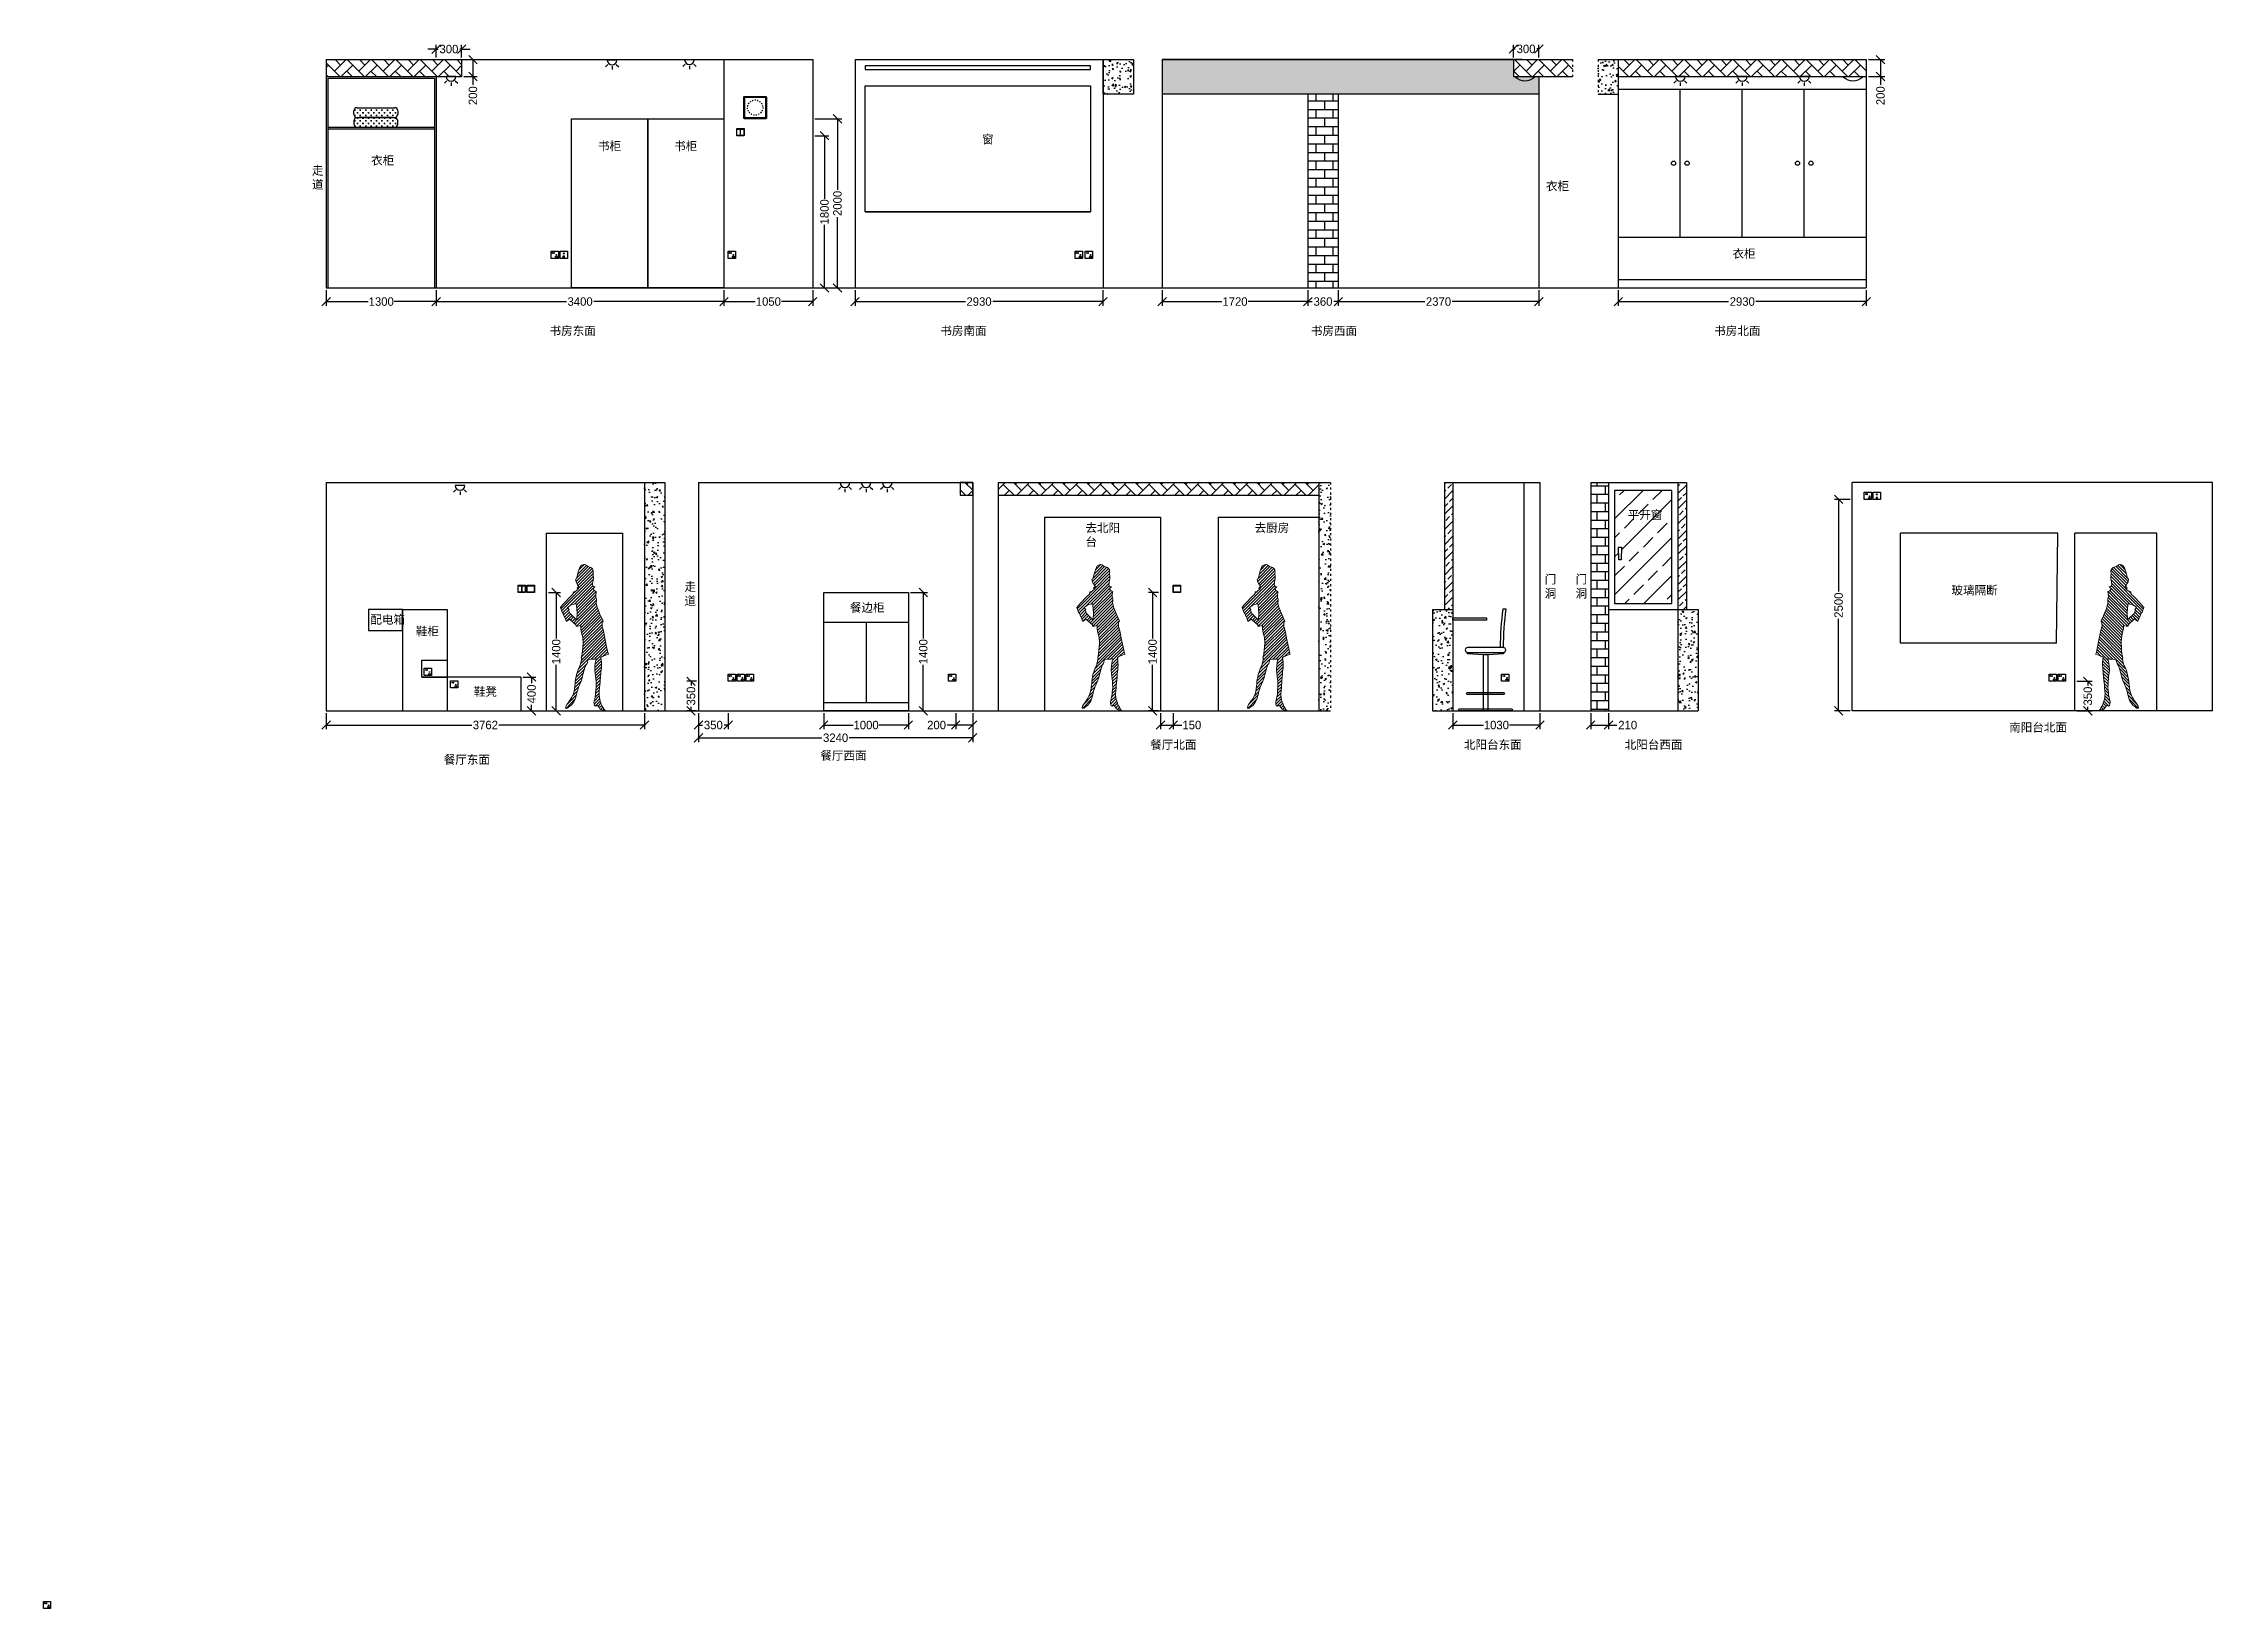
# Model space of a CAD drawing. Header units: millimetres. Extents: x -19825 to 39593, y -31971 to 32026.
# Drawn here: x -12062 to 13575, y -31971 to -13465 of the extents above; entities that cross this region are included whole.
import ezdxf

# ---------------------------------------------------------------- set-up
doc = ezdxf.new("R2010")
doc.units = ezdxf.units.MM
doc.linetypes.add('ACAD_ISO03W100', pattern=[30, 12, -18])
for name, color, linetype in [('blocks', 253, 'Continuous'), ('carbinet', 210, 'Continuous'), ('dim', 7, 'Continuous'), ('light current', 110, 'Continuous'), ('lighting', 6, 'Continuous'), ('strong current', 1, 'Continuous'), ('wall', 7, 'Continuous'), ('windows', 140, 'Continuous')]:
    doc.layers.add(name, color=color, linetype=linetype)
doc.styles.get("Standard").update_dxf_attribs({"font": 'Heiti SC.ttf'})
doc.dimstyles.new('副本 ISO-25', dxfattribs={"dimscale": 40, "dimtxt": 2.5, "dimasz": 2.5, "dimexe": 1.25, "dimexo": 0.625, "dimgap": 0.63, "dimtad": 0, "dimdec": 0, "dimtxsty": 'Standard', "dimblk": 'OBLIQUE', "dimblk1": 'OBLIQUE', "dimblk2": 'OBLIQUE', "dimcen": 2.5, "dimadec": 0, "dimazin": 0, "dimtfac": 1, "dimtdec": 0, "dimtmove": 0, "dimatfit": 3, "dimfxl": 1, "dimarcsym": 0})

msp = doc.modelspace()

# ---------------------------------------------------------------- texts
at = {"layer": 'blocks', "transparency": 33554687, "char_height": 100, "attachment_point": 1}
for s, width, insert in [('\\pxqc;书柜', 514.384, (-5627.6, -14629.3, -40)), ('\\pxqc;书柜', 514.384, (-4727.6, -14629.3, -40)), ('餐边柜', 572.494, (-2530, -20086.3)), ('鞋柜', 303.409, (-7659.6, -20366.4)), ('鞋凳', 393.612, (-6974.8, -21079.6))]:
    msp.add_mtext_dynamic_manual_height_columns(s, width=width, gutter_width=500, heights=[0], dxfattribs=dict(at, insert=insert))
at = {"layer": 'carbinet', "transparency": 33554687, "insert": (-8188.4, -14800.1), "char_height": 100, "attachment_point": 1}
msp.add_mtext('衣柜', dxfattribs=at)
at = {"layer": 'carbinet', "transparency": 33554687, "insert": (7900.1, -15901.8), "char_height": 100, "attachment_point": 1}
msp.add_mtext_dynamic_manual_height_columns('衣柜', width=442.664, gutter_width=500, heights=[0], dxfattribs=at)
at = {"layer": 'dim', "transparency": 33554687, "char_height": 100, "attachment_point": 1}
for s, insert in [('去北阳台', (253.6, -19143.2)), ('去厨房', (2252.8, -19143.2))]:
    msp.add_mtext_dynamic_manual_height_columns(s, width=513.071, gutter_width=500, heights=[0], dxfattribs=dict(at, insert=insert))
at = {"layer": 'strong current', "transparency": 33554687, "insert": (-8196.7, -20227), "char_height": 100, "attachment_point": 1}
msp.add_mtext_dynamic_manual_height_columns('配电箱', width=411.678, gutter_width=500, heights=[0], dxfattribs=at)
at = {"layer": 'wall', "transparency": 33554687, "char_height": 100, "attachment_point": 1}
for s, width, insert in [('窗', 644.673, (-969.4, -14550.9)), ('走道', 220.091, (-8887.5, -14918)), ('衣柜', 484.017, (5696.4, -15103.6)), ('书房东面', 1100.851, (-6079, -16814.2)), ('书房南面', 1100.851, (-1460.6, -16814.2)), ('书房西面', 1100.851, (2918.1, -16814.2)), ('书房北面', 1100.851, (7685.3, -16814.2)), ('\\pxqc;门洞', 139.835, (5679.2, -19751.9, 2)), ('\\pxqc;门洞', 139.835, (6044.5, -19751.9, 2)), ('走道', 175.288, (-4485.4, -19839.5)), ('南阳台北面', 1100.851, (11170.8, -21502.3)), ('餐厅北面', 1100.851, (1019.6, -21707)), ('北阳台东面', 1100.851, (4727, -21707)), ('北阳台西面', 1100.851, (6627.2, -21707)), ('餐厅东面', 1100.851, (-7329.5, -21883.4)), ('餐厅西面', 1100.851, (-2879.4, -21835.5))]:
    msp.add_mtext_dynamic_manual_height_columns(s, width=width, gutter_width=500, heights=[0], dxfattribs=dict(at, insert=insert))
at = {"layer": 'windows', "transparency": 33554687, "char_height": 100}
for s, width, insert, attachment_point in [('平开窗', 400.222, (6663.5, -18989.7), 1), ('玻璃隔断', 543.612, (11034.1, -19881.1, 62), 3)]:
    msp.add_mtext_dynamic_manual_height_columns(s, width=width, gutter_width=500, heights=[0], dxfattribs=dict(at, insert=insert, attachment_point=attachment_point))

# ---------------------------------------------------------------- blocks, each defined once
blk = doc.blocks.new('switch - 2 gang 2 way')
at = {"transparency": 33554687}
blk.add_lwpolyline([(-43, 85, -0.414214), (-42, 86), (42, 86, -0.414214), (43, 85), (43, 1, -0.414214), (42, 0), (-42, 0, -0.414214), (-43, 1)], format="xyb", close=True, dxfattribs=at)
for points in [[(-41, 84), (-1, 84), (-1, 2), (-41, 2)], [(-36, 79), (-7, 79), (-7, 76), (-36, 76)], [(1, 84), (41, 84), (41, 2), (1, 2)], [(6, 79), (36, 79), (36, 76), (6, 76)]]:
    blk.add_lwpolyline(points, close=True, dxfattribs=at)
blk = doc.blocks.new('_Oblique')
at = {"color": 0, "linetype": 'ByBlock', "lineweight": -2}
blk.add_line((-0.5, -0.5), (0.5, 0.5), dxfattribs=at)
blk = doc.blocks.new('*D438')
at = {"layer": 'dim', "color": 0, "lineweight": -2, "transparency": 16777216}
for p, q in [((-6394, -20957), (-6243, -20957)), ((-6293, -20957), (-6293, -21030)), ((-6394, -21357), (-6243, -21357)), ((-6293, -21357), (-6293, -21284))]:
    blk.add_line(p, q, dxfattribs=at)
at = {"layer": 'dim', "color": 0, "lineweight": -2, "transparency": 16777216, "xscale": 100, "yscale": 100, "zscale": 100}
for p, rotation in [((-6293, -20957), 90), ((-6293, -21357), 270)]:
    blk.add_blockref('_Oblique', p, dxfattribs=dict(at, rotation=rotation))
at = {"layer": 'dim', "color": 0, "transparency": 16777216, "insert": (-6293, -21157), "char_height": 100, "attachment_point": 5, "rotation": 90}
blk.add_mtext('400', dxfattribs=at)
blk = doc.blocks.new('*D439')
at = {"layer": 'dim', "color": 0, "lineweight": -2, "transparency": 16777216}
for p, q in [((-8719, -21382), (-8719, -21574)), ((-8719, -21524), (-6998, -21524)), ((-4957, -21524), (-6678, -21524)), ((-4957, -21382), (-4957, -21574))]:
    blk.add_line(p, q, dxfattribs=at)
at = {"layer": 'dim', "color": 0, "lineweight": -2, "transparency": 16777216, "xscale": 100, "yscale": 100, "zscale": 100, "rotation": 180}
blk.add_blockref('_Oblique', (-8719, -21524), dxfattribs=at)
at = {"layer": 'dim', "color": 0, "lineweight": -2, "transparency": 16777216, "xscale": 100, "yscale": 100, "zscale": 100}
blk.add_blockref('_Oblique', (-4957, -21524), dxfattribs=at)
at = {"layer": 'dim', "color": 0, "transparency": 16777216, "insert": (-6838, -21524), "char_height": 100, "attachment_point": 5}
blk.add_mtext('3762', dxfattribs=at)
blk = doc.blocks.new('*D440')
at = {"layer": 'dim', "color": 0, "lineweight": -2, "transparency": 16777216}
for p, q in [((-6094, -19957), (-5951, -19957)), ((-6001, -19957), (-6001, -20503)), ((-6001, -21357), (-6001, -20811)), ((-6094, -21357), (-5951, -21357))]:
    blk.add_line(p, q, dxfattribs=at)
at = {"layer": 'dim', "color": 0, "lineweight": -2, "transparency": 16777216, "xscale": 100, "yscale": 100, "zscale": 100}
for p, rotation in [((-6001, -19957), 90), ((-6001, -21357), 270)]:
    blk.add_blockref('_Oblique', p, dxfattribs=dict(at, rotation=rotation))
at = {"layer": 'dim', "color": 0, "transparency": 16777216, "insert": (-6001, -20657), "char_height": 100, "attachment_point": 5, "rotation": 90}
blk.add_mtext('1400', dxfattribs=at)
blk = doc.blocks.new('A$C559E771F')
at = {"lineweight": 0, "ltscale": 3, "transparency": 33554559}
for p, q in [((5, 1207), (389, 1591)), ((14, 1181), (387, 1554)), ((178, 1555), (184, 1559)), ((185, 1526), (178, 1555)), ((184, 1528), (355, 1698)), ((184, 1559), (190, 1568)), ((190, 1568), (193, 1577)), ((191, 1570), (327, 1706)), ((193, 1577), (198, 1592)), ((195, 1504), (375, 1683)), ((198, 1592), (201, 1603)), ((201, 1603), (202, 1611)), ((202, 1611), (207, 1630)), ((204, 1618), (306, 1720)), ((206, 1443), (386, 1623)), ((207, 1630), (210, 1645)), ((208, 1481), (386, 1659)), ((210, 1645), (218, 1663)), ((218, 1663), (222, 1681)), ((219, 1669), (281, 1731)), ((222, 1681), (230, 1697)), ((230, 1697), (241, 1713)), ((241, 1713), (254, 1723)), ((254, 1723), (264, 1728)), ((264, 1728), (274, 1730)), ((274, 1730), (283, 1731)), ((283, 1731), (297, 1728)), ((297, 1728), (306, 1720)), ((306, 1720), (314, 1715)), ((314, 1715), (323, 1708)), ((323, 1708), (336, 1702)), ((336, 1702), (346, 1699)), ((346, 1699), (352, 1700)), ((352, 1700), (360, 1696)), ((360, 1696), (370, 1688)), ((370, 1688), (378, 1680)), ((378, 1680), (384, 1669)), ((386, 1546), (381, 1523)), ((384, 1669), (387, 1656)), ((388, 1639), (385, 1630)), ((385, 1630), (386, 1614)), ((386, 1614), (388, 1599)), ((389, 1565), (386, 1546)), ((387, 1656), (388, 1639)), ((388, 1599), (389, 1583)), ((389, 1583), (389, 1565)), ((43, 1272), (114, 1348)), ((111, 1242), (380, 1511)), ((114, 1348), (148, 1379)), ((148, 1379), (153, 1408)), ((149, 1387), (176, 1413)), ((153, 1408), (176, 1413)), ((165, 1261), (382, 1478)), ((176, 1413), (194, 1426)), ((194, 1506), (185, 1526)), ((188, 1248), (384, 1445)), ((191, 1216), (399, 1424)), ((193, 1076), (425, 1309)), ((203, 1490), (194, 1506)), ((194, 1426), (211, 1440)), ((194, 1184), (419, 1409)), ((194, 1113), (420, 1339)), ((196, 1450), (218, 1476)), ((211, 1440), (196, 1450)), ((196, 1150), (418, 1372)), ((209, 1479), (203, 1490)), ((218, 1476), (209, 1479)), ((380, 1508), (378, 1493)), ((378, 1493), (381, 1480)), ((381, 1523), (380, 1508)), ((381, 1480), (390, 1469)), ((394, 1453), (383, 1449)), ((383, 1449), (385, 1444)), ((385, 1444), (389, 1440)), ((389, 1440), (394, 1434)), ((390, 1469), (400, 1466)), ((391, 1452), (406, 1467)), ((404, 1458), (394, 1453)), ((394, 1434), (394, 1428)), ((394, 1428), (405, 1418)), ((400, 1466), (404, 1468)), ((404, 1468), (408, 1466)), ((408, 1466), (404, 1458)), ((405, 1418), (418, 1411)), ((418, 1374), (417, 1356)), ((417, 1356), (419, 1341)), ((418, 1411), (423, 1406)), ((421, 1394), (418, 1374)), ((419, 1341), (425, 1324)), ((423, 1406), (421, 1394)), ((425, 1303), (422, 1277)), ((425, 1324), (425, 1303)), ((0, 1222), (21, 1249)), ((19, 1166), (0, 1222)), ((32, 1152), (19, 1166)), ((21, 1249), (43, 1272)), ((26, 1158), (90, 1222)), ((38, 1133), (32, 1152)), ((38, 1134), (103, 1199)), ((58, 1088), (38, 1133)), ((49, 1109), (106, 1167)), ((68, 1060), (58, 1088)), ((59, 1085), (119, 1144)), ((75, 1061), (68, 1060)), ((71, 1061), (137, 1127)), ((107, 1086), (75, 1061)), ((85, 1224), (114, 1244)), ((91, 1221), (85, 1224)), ((92, 1210), (91, 1221)), ((104, 1199), (92, 1210)), ((97, 1189), (104, 1199)), ((113, 1150), (97, 1189)), ((183, 1017), (107, 1086)), ((192, 1074), (113, 1150)), ((114, 1244), (139, 1256)), ((120, 1074), (155, 1110)), ((138, 1057), (173, 1092)), ((139, 1256), (185, 1265)), ((157, 1041), (191, 1075)), ((175, 1024), (423, 1272)), ((185, 1265), (188, 1249)), ((188, 1249), (196, 1161)), ((188, 1001), (429, 1242)), ((196, 1161), (192, 1074)), ((228, 1006), (438, 1215)), ((240, 982), (448, 1190)), ((244, 951), (458, 1165)), ((250, 922), (468, 1140)), ((257, 894), (479, 1115)), ((264, 865), (490, 1091)), ((265, 831), (502, 1068)), ((422, 1277), (427, 1252)), ((427, 1252), (434, 1225)), ((434, 1225), (444, 1199)), ((444, 1199), (463, 1153)), ((463, 1153), (484, 1104)), ((484, 1104), (505, 1061)), ((493, 1048), (492, 996)), ((498, 1052), (493, 1048)), ((504, 1059), (498, 1052)), ((505, 1061), (504, 1059)), ((184, 1001), (183, 1017)), ((209, 1003), (184, 1001)), ((240, 1008), (209, 1003)), ((213, 496), (534, 816)), ((238, 556), (527, 846)), ((239, 989), (240, 1008)), ((240, 966), (239, 989)), ((245, 944), (240, 966)), ((253, 907), (245, 944)), ((247, 600), (522, 875)), ((249, 638), (516, 905)), ((260, 882), (253, 907)), ((258, 682), (510, 935)), ((264, 862), (260, 882)), ((261, 721), (503, 963)), ((267, 803), (264, 862)), ((264, 753), (267, 803)), ((265, 760), (495, 990)), ((266, 797), (493, 1023)), ((363, 611), (540, 787)), ((492, 996), (497, 986)), ((497, 986), (511, 931)), ((511, 931), (525, 858)), ((525, 858), (550, 738)), ((194, 441), (314, 562)), ((220, 513), (231, 534)), ((231, 534), (237, 554)), ((237, 554), (245, 589)), ((245, 589), (252, 624)), ((246, 625), (257, 674)), ((252, 624), (246, 625)), ((257, 674), (261, 721)), ((261, 721), (264, 753)), ((300, 541), (290, 512)), ((314, 561), (300, 541)), ((324, 591), (314, 561)), ((326, 608), (324, 591)), ((362, 611), (326, 608)), ((401, 611), (362, 611)), ((399, 611), (546, 758)), ((423, 615), (401, 611)), ((406, 477), (485, 556)), ((406, 502), (408, 526)), ((407, 513), (483, 589)), ((408, 526), (412, 567)), ((409, 444), (485, 520)), ((411, 552), (479, 621)), ((412, 567), (419, 598)), ((418, 595), (552, 728)), ((419, 598), (423, 615)), ((495, 642), (478, 630)), ((478, 630), (482, 602)), ((482, 602), (485, 576)), ((486, 541), (484, 509)), ((485, 576), (486, 541)), ((526, 655), (495, 642)), ((505, 646), (558, 700)), ((566, 669), (526, 655)), ((550, 738), (559, 695)), ((559, 695), (566, 669)), ((561, 667), (565, 671)), ((161, 231), (167, 263)), ((162, 232), (214, 285)), ((167, 263), (169, 292)), ((168, 274), (244, 350)), ((169, 292), (175, 325)), ((173, 314), (260, 401)), ((175, 352), (272, 449)), ((175, 348), (179, 376)), ((175, 325), (175, 348)), ((179, 376), (186, 407)), ((183, 395), (287, 499)), ((186, 407), (194, 444)), ((194, 444), (201, 463)), ((201, 463), (209, 487)), ((212, 279), (204, 254)), ((209, 487), (220, 513)), ((228, 315), (212, 279)), ((245, 353), (228, 315)), ((258, 396), (245, 353)), ((270, 443), (258, 396)), ((290, 512), (270, 443)), ((406, 476), (406, 502)), ((409, 445), (406, 476)), ((414, 405), (409, 445)), ((413, 413), (482, 482)), ((417, 379), (414, 405)), ((417, 382), (477, 442)), ((421, 346), (417, 379)), ((418, 242), (463, 286)), ((419, 247), (423, 281)), ((420, 350), (474, 403)), ((421, 315), (470, 364)), ((421, 312), (421, 346)), ((423, 281), (421, 312)), ((423, 282), (467, 325)), ((463, 274), (459, 234)), ((464, 307), (463, 274)), ((468, 333), (464, 307)), ((470, 360), (468, 333)), ((474, 401), (470, 360)), ((477, 436), (474, 401)), ((478, 456), (477, 436)), ((482, 483), (478, 456)), ((484, 509), (482, 483)), ((61, 37), (67, 55)), ((63, 31), (61, 37)), ((70, 29), (63, 31)), ((66, 30), (172, 137)), ((67, 55), (76, 74)), ((84, 33), (70, 29)), ((76, 74), (92, 97)), ((80, 80), (189, 189)), ((105, 51), (84, 33)), ((92, 97), (108, 118)), ((124, 65), (105, 51)), ((108, 118), (124, 144)), ((124, 144), (135, 163)), ((142, 84), (124, 65)), ((135, 163), (153, 200)), ((141, 176), (195, 231)), ((163, 116), (142, 84)), ((153, 200), (161, 231)), ((177, 149), (163, 116)), ((189, 189), (177, 149)), ((193, 214), (189, 189)), ((196, 232), (193, 214)), ((204, 254), (196, 232)), ((396, 100), (397, 115)), ((399, 86), (396, 100)), ((397, 114), (459, 176)), ((397, 115), (400, 124)), ((399, 81), (464, 145)), ((403, 60), (399, 86)), ((400, 124), (403, 124)), ((403, 124), (406, 143)), ((421, 54), (403, 60)), ((406, 143), (410, 167)), ((409, 161), (457, 210)), ((410, 167), (416, 192)), ((411, 57), (470, 116)), ((416, 204), (460, 248)), ((416, 214), (419, 247)), ((416, 192), (416, 214)), ((424, 65), (421, 60)), ((421, 60), (421, 54)), ((429, 66), (424, 65)), ((435, 65), (429, 66)), ((439, 60), (435, 65)), ((444, 55), (439, 60)), ((444, 55), (479, 90)), ((456, 39), (444, 55)), ((467, 25), (456, 39)), ((459, 234), (457, 206)), ((457, 206), (458, 183)), ((458, 183), (461, 162)), ((459, 35), (489, 65)), ((461, 162), (465, 136)), ((465, 136), (470, 116)), ((479, 17), (467, 25)), ((470, 116), (478, 92)), ((478, 92), (483, 80)), ((478, 18), (502, 42)), ((496, 10), (479, 17)), ((483, 80), (492, 56)), ((492, 56), (494, 56)), ((494, 56), (506, 35)), ((519, 0), (496, 10)), ((503, 8), (514, 19)), ((506, 35), (516, 17)), ((516, 17), (528, 3)), ((526, 0), (519, 0)), ((528, 3), (526, 0))]:
    blk.add_line(p, q, dxfattribs=at)
blk = doc.blocks.new('socket-5')
at = {"layer": 'strong current'}
blk.add_lwpolyline([(-43, 85, -0.414214), (-42, 86), (42, 86, -0.414214), (43, 85), (43, 1, -0.414214), (42, 0), (-42, 0, -0.414214), (-43, 1)], format="xyb", close=True, dxfattribs=at)
for points in [[(-26, 70), (-23, 70), (-23, 56), (-26, 56)], [(-11, 70), (-8, 70), (-8, 56), (-11, 56)], [(7, 22), (9, 24), (16, 14), (14, 12)], [(18, 44), (21, 44), (21, 32), (18, 32)], [(30, 24), (32, 22), (25, 12), (23, 14)]]:
    blk.add_lwpolyline(points, close=True, dxfattribs=at)
blk = doc.blocks.new('wall light 2')
at = {"color": 6, "ltscale": 8, "transparency": 33554687}
for p, q in [((-50, -50), (-78, -78)), ((0, -70), (0, -110)), ((50, -50), (78, -78))]:
    blk.add_line(p, q, dxfattribs=at)
at = {"color": 6, "transparency": 33554687}
blk.add_lwpolyline([(58, 0), (-58, 0)], dxfattribs=at)
blk.add_arc((0, 3), 57.8, 183.1992, 356.8008, dxfattribs=at)
blk = doc.blocks.new('*D441')
at = {"layer": 'dim', "color": 0, "lineweight": -2, "transparency": 16777216}
for p, q in [((-4319, -21382), (-4319, -21725)), ((-1079, -21382), (-1079, -21725)), ((-4319, -21675), (-2860, -21675)), ((-1079, -21675), (-2537, -21675))]:
    blk.add_line(p, q, dxfattribs=at)
at = {"layer": 'dim', "color": 0, "lineweight": -2, "transparency": 16777216, "xscale": 100, "yscale": 100, "zscale": 100, "rotation": 180}
blk.add_blockref('_Oblique', (-4319, -21675), dxfattribs=at)
at = {"layer": 'dim', "color": 0, "lineweight": -2, "transparency": 16777216, "xscale": 100, "yscale": 100, "zscale": 100}
blk.add_blockref('_Oblique', (-1079, -21675), dxfattribs=at)
at = {"layer": 'dim', "color": 0, "transparency": 16777216, "insert": (-2699, -21675), "char_height": 100, "attachment_point": 5}
blk.add_mtext('3240', dxfattribs=at)
blk = doc.blocks.new('*D442')
at = {"layer": 'dim', "color": 0, "lineweight": -2, "transparency": 16777216}
for p, q in [((-2839, -21382), (-2839, -21575)), ((-2839, -21525), (-2493, -21525)), ((-1839, -21525), (-2185, -21525)), ((-1839, -21382), (-1839, -21575))]:
    blk.add_line(p, q, dxfattribs=at)
at = {"layer": 'dim', "color": 0, "lineweight": -2, "transparency": 16777216, "xscale": 100, "yscale": 100, "zscale": 100, "rotation": 180}
blk.add_blockref('_Oblique', (-2839, -21525), dxfattribs=at)
at = {"layer": 'dim', "color": 0, "lineweight": -2, "transparency": 16777216, "xscale": 100, "yscale": 100, "zscale": 100}
blk.add_blockref('_Oblique', (-1839, -21525), dxfattribs=at)
at = {"layer": 'dim', "color": 0, "transparency": 16777216, "insert": (-2339, -21525), "char_height": 100, "attachment_point": 5}
blk.add_mtext('1000', dxfattribs=at)
blk = doc.blocks.new('*D443')
at = {"layer": 'dim', "color": 0, "lineweight": -2, "transparency": 16777216}
for p, q in [((-1814, -19957), (-1613, -19957)), ((-1663, -19957), (-1663, -20503)), ((-1663, -21357), (-1663, -20811)), ((-1814, -21357), (-1613, -21357))]:
    blk.add_line(p, q, dxfattribs=at)
at = {"layer": 'dim', "color": 0, "lineweight": -2, "transparency": 16777216, "xscale": 100, "yscale": 100, "zscale": 100}
for p, rotation in [((-1663, -19957), 90), ((-1663, -21357), 270)]:
    blk.add_blockref('_Oblique', p, dxfattribs=dict(at, rotation=rotation))
at = {"layer": 'dim', "color": 0, "transparency": 16777216, "insert": (-1663, -20657), "char_height": 100, "attachment_point": 5, "rotation": 90}
blk.add_mtext('1400', dxfattribs=at)
blk = doc.blocks.new('*D444')
at = {"layer": 'dim', "color": 0, "lineweight": -2, "transparency": 16777216}
for p, q in [((-4344, -21007), (-4458, -21007)), ((-4408, -21007), (-4408, -21055)), ((-4344, -21357), (-4458, -21357)), ((-4408, -21357), (-4408, -21309))]:
    blk.add_line(p, q, dxfattribs=at)
at = {"layer": 'dim', "color": 0, "lineweight": -2, "transparency": 16777216, "xscale": 100, "yscale": 100, "zscale": 100}
for p, rotation in [((-4408, -21007), 90), ((-4408, -21357), 270)]:
    blk.add_blockref('_Oblique', p, dxfattribs=dict(at, rotation=rotation))
at = {"layer": 'dim', "color": 0, "transparency": 16777216, "insert": (-4408, -21182), "char_height": 100, "attachment_point": 5, "rotation": 90}
blk.add_mtext('350', dxfattribs=at)
blk = doc.blocks.new('switch - 1 gang')
at = {"transparency": 33554687}
blk.add_lwpolyline([(-43, 85, -0.414214), (-42, 86), (42, 86, -0.414214), (43, 85), (43, 1, -0.414214), (42, 0), (-42, 0, -0.414214), (-43, 1)], format="xyb", close=True, dxfattribs=at)
for points in [[(-41, 84), (41, 84), (41, 2), (-41, 2)], [(-33, 79), (33, 79), (33, 76), (-33, 76)]]:
    blk.add_lwpolyline(points, close=True, dxfattribs=at)
blk = doc.blocks.new('*D445')
at = {"layer": 'dim', "color": 0, "lineweight": -2, "transparency": 16777216}
for p, q in [((1116, -19957), (997, -19957)), ((1047, -19957), (1047, -20503)), ((1047, -21357), (1047, -20811)), ((1116, -21357), (997, -21357))]:
    blk.add_line(p, q, dxfattribs=at)
at = {"layer": 'dim', "color": 0, "lineweight": -2, "transparency": 16777216, "xscale": 100, "yscale": 100, "zscale": 100}
for p, rotation in [((1047, -19957), 90), ((1047, -21357), 270)]:
    blk.add_blockref('_Oblique', p, dxfattribs=dict(at, rotation=rotation))
at = {"layer": 'dim', "color": 0, "transparency": 16777216, "insert": (1047, -20657), "char_height": 100, "attachment_point": 5, "rotation": 90}
blk.add_mtext('1400', dxfattribs=at)
blk = doc.blocks.new('*D446')
at = {"layer": 'dim', "color": 0, "lineweight": -2, "transparency": 16777216}
for p, q in [((1141, -21382), (1141, -21575)), ((1141, -21525), (1291, -21525)), ((1291, -21382), (1291, -21575)), ((1291, -21525), (1391, -21525))]:
    blk.add_line(p, q, dxfattribs=at)
at = {"layer": 'dim', "color": 0, "lineweight": -2, "transparency": 16777216, "xscale": 100, "yscale": 100, "zscale": 100, "rotation": 180}
blk.add_blockref('_Oblique', (1141, -21525), dxfattribs=at)
at = {"layer": 'dim', "color": 0, "lineweight": -2, "transparency": 16777216, "xscale": 100, "yscale": 100, "zscale": 100}
blk.add_blockref('_Oblique', (1291, -21525), dxfattribs=at)
at = {"layer": 'dim', "color": 0, "transparency": 16777216, "insert": (1511, -21525), "char_height": 100, "attachment_point": 5}
blk.add_mtext('150', dxfattribs=at)
blk = doc.blocks.new('*D447')
at = {"layer": 'dim', "color": 0, "lineweight": -2, "transparency": 16777216}
for p, q in [((-1279, -21525), (-1379, -21525)), ((-1279, -21382), (-1279, -21575)), ((-1079, -21525), (-1279, -21525)), ((-1079, -21382), (-1079, -21575))]:
    blk.add_line(p, q, dxfattribs=at)
at = {"layer": 'dim', "color": 0, "lineweight": -2, "transparency": 16777216, "xscale": 100, "yscale": 100, "zscale": 100, "rotation": 180}
blk.add_blockref('_Oblique', (-1279, -21525), dxfattribs=at)
at = {"layer": 'dim', "color": 0, "lineweight": -2, "transparency": 16777216, "xscale": 100, "yscale": 100, "zscale": 100}
blk.add_blockref('_Oblique', (-1079, -21525), dxfattribs=at)
at = {"layer": 'dim', "color": 0, "transparency": 16777216, "insert": (-1506, -21525), "char_height": 100, "attachment_point": 5}
blk.add_mtext('200', dxfattribs=at)
blk = doc.blocks.new('*D448')
at = {"layer": 'dim', "color": 0, "lineweight": -2, "transparency": 16777216}
for p, q in [((-4319, -21382), (-4319, -21575)), ((-4319, -21525), (-4271, -21525)), ((-3969, -21525), (-4017, -21525)), ((-3969, -21383), (-3969, -21575))]:
    blk.add_line(p, q, dxfattribs=at)
at = {"layer": 'dim', "color": 0, "lineweight": -2, "transparency": 16777216, "xscale": 100, "yscale": 100, "zscale": 100, "rotation": 180}
blk.add_blockref('_Oblique', (-4319, -21525), dxfattribs=at)
at = {"layer": 'dim', "color": 0, "lineweight": -2, "transparency": 16777216, "xscale": 100, "yscale": 100, "zscale": 100}
blk.add_blockref('_Oblique', (-3969, -21525), dxfattribs=at)
at = {"layer": 'dim', "color": 0, "transparency": 16777216, "insert": (-4144, -21525), "char_height": 100, "attachment_point": 5}
blk.add_mtext('350', dxfattribs=at)
blk = doc.blocks.new('bar stool 01')
for p, q in [((-60, 691), (-60, 0)), ((0, 691), (0, 0))]:
    blk.add_line(p, q)
blk.add_lwpolyline([(190, 781, -0.0259), (223, 1254), (182, 1254, 0.025637), (150, 781)], format="xyb")
for points in [[(190, 781), (-250, 781, 1), (-250, 721), (190, 721, 1)], [(290, 27, -1), (290, 0), (-350, 0, -1), (-350, 27)], [(190, 227, -1), (190, 200), (-250, 200, -1), (-250, 227)]]:
    blk.add_lwpolyline(points, format="xyb", close=True)
blk.add_lwpolyline([(190, 721), (190, 701), (0, 691), (-60, 691), (-250, 701), (-250, 721)])
blk = doc.blocks.new('*D451')
at = {"layer": 'dim', "color": 0, "lineweight": -2, "transparency": 16777216}
for p, q in [((4595, -21382), (4595, -21575)), ((4595, -21525), (4956, -21525)), ((5625, -21525), (5264, -21525)), ((5625, -21382), (5625, -21575))]:
    blk.add_line(p, q, dxfattribs=at)
at = {"layer": 'dim', "color": 0, "lineweight": -2, "transparency": 16777216, "xscale": 100, "yscale": 100, "zscale": 100, "rotation": 180}
blk.add_blockref('_Oblique', (4595, -21525), dxfattribs=at)
at = {"layer": 'dim', "color": 0, "lineweight": -2, "transparency": 16777216, "xscale": 100, "yscale": 100, "zscale": 100}
blk.add_blockref('_Oblique', (5625, -21525), dxfattribs=at)
at = {"layer": 'dim', "color": 0, "transparency": 16777216, "insert": (5110, -21525), "char_height": 100, "attachment_point": 5}
blk.add_mtext('1030', dxfattribs=at)
blk = doc.blocks.new('*D452')
at = {"layer": 'dim', "color": 0, "lineweight": -2, "transparency": 16777216}
for p, q in [((6225, -21382), (6225, -21575)), ((6225, -21525), (6435, -21525)), ((6435, -21382), (6435, -21575)), ((6435, -21525), (6535, -21525))]:
    blk.add_line(p, q, dxfattribs=at)
at = {"layer": 'dim', "color": 0, "lineweight": -2, "transparency": 16777216, "xscale": 100, "yscale": 100, "zscale": 100, "rotation": 180}
blk.add_blockref('_Oblique', (6225, -21525), dxfattribs=at)
at = {"layer": 'dim', "color": 0, "lineweight": -2, "transparency": 16777216, "xscale": 100, "yscale": 100, "zscale": 100}
blk.add_blockref('_Oblique', (6435, -21525), dxfattribs=at)
at = {"layer": 'dim', "color": 0, "transparency": 16777216, "insert": (6662, -21525), "char_height": 100, "attachment_point": 5}
blk.add_mtext('210', dxfattribs=at)
blk = doc.blocks.new('*D455')
at = {"layer": 'dim', "color": 0, "lineweight": -2, "transparency": 16777216}
for p, q in [((11970, -21007), (12150, -21007)), ((12100, -21007), (12100, -21055)), ((11970, -21357), (12150, -21357)), ((12100, -21357), (12100, -21309))]:
    blk.add_line(p, q, dxfattribs=at)
at = {"layer": 'dim', "color": 0, "lineweight": -2, "transparency": 16777216, "xscale": 100, "yscale": 100, "zscale": 100}
for p, rotation in [((12100, -21007), 90), ((12100, -21357), 270)]:
    blk.add_blockref('_Oblique', p, dxfattribs=dict(at, rotation=rotation))
at = {"layer": 'dim', "color": 0, "transparency": 16777216, "insert": (12100, -21182), "char_height": 100, "attachment_point": 5, "rotation": 90}
blk.add_mtext('350', dxfattribs=at)
blk = doc.blocks.new('*D453')
at = {"layer": 'dim', "color": 0, "lineweight": -2, "transparency": 16777216}
for p, q in [((9290, -18857), (9105, -18857)), ((9155, -18857), (9155, -19945)), ((9155, -21357), (9155, -20268)), ((9290, -21357), (9105, -21357))]:
    blk.add_line(p, q, dxfattribs=at)
at = {"layer": 'dim', "color": 0, "lineweight": -2, "transparency": 16777216, "xscale": 100, "yscale": 100, "zscale": 100}
for p, rotation in [((9155, -18857), 90), ((9155, -21357), 270)]:
    blk.add_blockref('_Oblique', p, dxfattribs=dict(at, rotation=rotation))
at = {"layer": 'dim', "color": 0, "transparency": 16777216, "insert": (9155, -20107), "char_height": 100, "attachment_point": 5, "rotation": 90}
blk.add_mtext('2500', dxfattribs=at)
blk = doc.blocks.new('wifi ap')
at = {"transparency": 33554687}
blk.add_lwpolyline([(-43, 85, -0.414214), (-42, 86), (42, 86, -0.414214), (43, 85), (43, 1, -0.414214), (42, 0), (-42, 0, -0.414214), (-43, 1)], format="xyb", close=True, dxfattribs=at)
blk.add_lwpolyline([(-9, 11), (9, 11), (9, 24), (-9, 24)], close=True, dxfattribs=at)
for points in [[(-3, 20), (-7, 20), (-7, 13), (7, 13), (7, 20), (3, 20)], [(-1, 21), (-3, 21), (-3, 20)], [(-1, 21), (-1, 23), (1, 23), (1, 21)], [(3, 20), (3, 21), (1, 21)]]:
    blk.add_lwpolyline(points, dxfattribs=at)
blk.add_circle((0, 59), 6, dxfattribs=at)
blk = doc.blocks.new('A$C618A3D61')
at = {"transparency": 33554687}
for p, q in [((0, 193), (0, 154)), ((0, 156), (2, 156)), ((0, 38), (0, 77)), ((1, 28), (2, 28)), ((18, 188), (34, 188)), ((18, 124), (34, 124)), ((18, 60), (34, 60)), ((500, 116), (19, 116)), ((500, 116), (19, 116)), ((26, 180), (26, 196)), ((26, 116), (26, 132)), ((26, 116), (26, 116)), ((26, 52), (26, 68)), ((26, 2), (26, 4)), ((480, 231), (38, 231)), ((480, 231), (38, 231)), ((50, 220), (66, 220)), ((50, 156), (66, 156)), ((50, 92), (66, 92)), ((50, 28), (66, 28)), ((58, 212), (58, 228)), ((58, 148), (58, 164)), ((58, 84), (58, 100)), ((58, 20), (58, 36)), ((64, 116), (455, 116)), ((64, 116), (455, 116)), ((82, 188), (98, 188)), ((82, 124), (98, 124)), ((82, 60), (98, 60)), ((90, 180), (90, 196)), ((90, 116), (90, 132)), ((90, 116), (90, 116)), ((90, 52), (90, 68)), ((90, 0), (90, 4)), ((114, 220), (130, 220)), ((114, 156), (130, 156)), ((114, 92), (130, 92)), ((114, 28), (130, 28)), ((122, 212), (122, 228)), ((122, 148), (122, 164)), ((122, 84), (122, 100)), ((122, 20), (122, 36)), ((146, 188), (162, 188)), ((146, 124), (162, 124)), ((146, 60), (162, 60)), ((154, 180), (154, 196)), ((154, 116), (154, 132)), ((154, 116), (154, 116)), ((154, 52), (154, 68)), ((154, 0), (154, 4)), ((178, 220), (194, 220)), ((178, 156), (194, 156)), ((178, 92), (194, 92)), ((178, 28), (194, 28)), ((186, 212), (186, 228)), ((186, 148), (186, 164)), ((186, 84), (186, 100)), ((186, 20), (186, 36)), ((210, 188), (226, 188)), ((210, 124), (226, 124)), ((210, 60), (226, 60)), ((218, 180), (218, 196)), ((218, 116), (218, 132)), ((218, 116), (218, 116)), ((218, 52), (218, 68)), ((218, 0), (218, 4)), ((242, 220), (258, 220)), ((242, 156), (258, 156)), ((242, 92), (258, 92)), ((242, 28), (258, 28)), ((250, 212), (250, 228)), ((250, 148), (250, 164)), ((250, 84), (250, 100)), ((250, 20), (250, 36)), ((274, 188), (290, 188)), ((274, 124), (290, 124)), ((274, 60), (290, 60)), ((282, 180), (282, 196)), ((282, 116), (282, 132)), ((282, 116), (282, 116)), ((282, 52), (282, 68)), ((282, 0), (282, 4)), ((306, 220), (322, 220)), ((306, 156), (322, 156)), ((306, 92), (322, 92)), ((306, 28), (322, 28)), ((314, 212), (314, 228)), ((314, 148), (314, 164)), ((314, 84), (314, 100)), ((314, 20), (314, 36)), ((338, 188), (354, 188)), ((338, 124), (354, 124)), ((338, 60), (354, 60)), ((346, 180), (346, 196)), ((346, 116), (346, 132)), ((346, 116), (346, 116)), ((346, 52), (346, 68)), ((346, 0), (346, 4)), ((370, 220), (386, 220)), ((370, 156), (386, 156)), ((370, 92), (386, 92)), ((370, 28), (386, 28)), ((378, 212), (378, 228)), ((378, 148), (378, 164)), ((378, 84), (378, 100)), ((378, 20), (378, 36)), ((402, 188), (418, 188)), ((402, 124), (418, 124)), ((402, 60), (418, 60)), ((410, 180), (410, 196)), ((410, 116), (410, 132)), ((410, 116), (410, 116)), ((410, 52), (410, 68)), ((410, 0), (410, 4)), ((434, 220), (450, 220)), ((434, 156), (450, 156)), ((434, 92), (450, 92)), ((434, 28), (450, 28)), ((442, 212), (442, 228)), ((442, 148), (442, 164)), ((442, 84), (442, 100)), ((442, 20), (442, 36)), ((466, 188), (482, 188)), ((466, 124), (482, 124)), ((466, 60), (482, 60)), ((474, 180), (474, 196)), ((474, 116), (474, 132)), ((474, 116), (474, 116)), ((474, 52), (474, 68)), ((474, 0), (474, 4)), ((498, 220), (508, 220)), ((498, 156), (514, 156)), ((498, 92), (514, 92)), ((498, 28), (514, 28)), ((506, 212), (506, 222)), ((506, 148), (506, 164)), ((506, 84), (506, 100)), ((506, 20), (506, 36)), ((519, 154), (519, 193)), ((519, 77), (519, 38)), ((480, 0), (38, 0))]:
    blk.add_line(p, q, dxfattribs=at)
for centre, radius, start, end in [((38, 193), 38.4, 90, 180), ((94, 177), 97.2, 193.8007, 219.3294), ((94, 54), 97.2, 140.6706, 166.1993), ((38, 38), 38.4, 180, 270), ((480, 193), 38.4, 0, 90), ((480, 38), 38.4, 270, 0), ((424, 177), 97.2, 320.6706, 346.1993), ((424, 54), 97.2, 13.8007, 39.3294)]:
    blk.add_arc(centre, radius, start, end, dxfattribs=at)
blk = doc.blocks.new('*D418')
at = {"layer": 'dim', "color": 0, "lineweight": -2, "transparency": 16777216}
for p, q in [((-8719, -16382), (-8719, -16568)), ((-7419, -16382), (-7419, -16568)), ((-8719, -16518), (-8223, -16518)), ((-7419, -16518), (-7915, -16518))]:
    blk.add_line(p, q, dxfattribs=at)
at = {"layer": 'dim', "color": 0, "lineweight": -2, "transparency": 16777216, "xscale": 100, "yscale": 100, "zscale": 100, "rotation": 180}
blk.add_blockref('_Oblique', (-8719, -16518), dxfattribs=at)
at = {"layer": 'dim', "color": 0, "lineweight": -2, "transparency": 16777216, "xscale": 100, "yscale": 100, "zscale": 100}
blk.add_blockref('_Oblique', (-7419, -16518), dxfattribs=at)
at = {"layer": 'dim', "color": 0, "transparency": 16777216, "insert": (-8069, -16518), "char_height": 100, "attachment_point": 5}
blk.add_mtext('1300', dxfattribs=at)
blk = doc.blocks.new('*D419')
at = {"layer": 'dim', "color": 0, "lineweight": -2, "transparency": 16777216}
for p, q in [((-7419, -16382), (-7419, -16568)), ((-4019, -16382), (-4019, -16568)), ((-7419, -16518), (-5880, -16518)), ((-4019, -16518), (-5557, -16518))]:
    blk.add_line(p, q, dxfattribs=at)
at = {"layer": 'dim', "color": 0, "lineweight": -2, "transparency": 16777216, "xscale": 100, "yscale": 100, "zscale": 100, "rotation": 180}
blk.add_blockref('_Oblique', (-7419, -16518), dxfattribs=at)
at = {"layer": 'dim', "color": 0, "lineweight": -2, "transparency": 16777216, "xscale": 100, "yscale": 100, "zscale": 100}
blk.add_blockref('_Oblique', (-4019, -16518), dxfattribs=at)
at = {"layer": 'dim', "color": 0, "transparency": 16777216, "insert": (-5719, -16518), "char_height": 100, "attachment_point": 5}
blk.add_mtext('3400', dxfattribs=at)
blk = doc.blocks.new('*D420')
at = {"layer": 'dim', "color": 0, "lineweight": -2, "transparency": 16777216}
for p, q in [((-4019, -16382), (-4019, -16568)), ((-2969, -16382), (-2969, -16568)), ((-4019, -16518), (-3648, -16518)), ((-2969, -16518), (-3340, -16518))]:
    blk.add_line(p, q, dxfattribs=at)
at = {"layer": 'dim', "color": 0, "lineweight": -2, "transparency": 16777216, "xscale": 100, "yscale": 100, "zscale": 100, "rotation": 180}
blk.add_blockref('_Oblique', (-4019, -16518), dxfattribs=at)
at = {"layer": 'dim', "color": 0, "lineweight": -2, "transparency": 16777216, "xscale": 100, "yscale": 100, "zscale": 100}
blk.add_blockref('_Oblique', (-2969, -16518), dxfattribs=at)
at = {"layer": 'dim', "color": 0, "transparency": 16777216, "insert": (-3494, -16518), "char_height": 100, "attachment_point": 5}
blk.add_mtext('1050', dxfattribs=at)
blk = doc.blocks.new('air fresher')
at = {"transparency": 33554687}
for points in [[(-132.5, 257, -0.4142136), (-124.5, 265), (124.5, 265, -0.4142136), (132.5, 257), (132.5, 8, -0.4142136), (124.5, 0), (-124.5, 0, -0.4142136), (-132.5, 8)], [(-114.5, 255), (114.5, 255, -0.4142136), (122.5, 247), (122.5, 18, -0.4142136), (114.5, 10), (-114.5, 10, -0.4142136), (-122.5, 18), (-122.5, 247, -0.4142136)]]:
    blk.add_lwpolyline(points, format="xyb", close=True, dxfattribs=at)
at = {"linetype": 'ACAD_ISO03W100', "transparency": 33554559}
blk.add_circle((0, 132.5), 90, dxfattribs=at)
blk = doc.blocks.new('*D421')
at = {"layer": 'dim', "color": 0, "lineweight": -2, "transparency": 16777216}
for p, q in [((-2944, -14557), (-2780, -14557)), ((-2830, -14557), (-2830, -15303)), ((-2830, -16357), (-2830, -15611)), ((-2944, -16357), (-2780, -16357))]:
    blk.add_line(p, q, dxfattribs=at)
at = {"layer": 'dim', "color": 0, "lineweight": -2, "transparency": 16777216, "xscale": 100, "yscale": 100, "zscale": 100}
for p, rotation in [((-2830, -14557), 90), ((-2830, -16357), 270)]:
    blk.add_blockref('_Oblique', p, dxfattribs=dict(at, rotation=rotation))
at = {"layer": 'dim', "color": 0, "transparency": 16777216, "insert": (-2830, -15457), "char_height": 100, "attachment_point": 5, "rotation": 90}
blk.add_mtext('1800', dxfattribs=at)
blk = doc.blocks.new('*D422')
at = {"layer": 'dim', "color": 0, "lineweight": -2, "transparency": 16777216}
for p, q in [((-2944, -14357), (-2627, -14357)), ((-2677, -14357), (-2677, -15195)), ((-2677, -16357), (-2677, -15518)), ((-2944, -16357), (-2627, -16357))]:
    blk.add_line(p, q, dxfattribs=at)
at = {"layer": 'dim', "color": 0, "lineweight": -2, "transparency": 16777216, "xscale": 100, "yscale": 100, "zscale": 100}
for p, rotation in [((-2677, -14357), 90), ((-2677, -16357), 270)]:
    blk.add_blockref('_Oblique', p, dxfattribs=dict(at, rotation=rotation))
at = {"layer": 'dim', "color": 0, "transparency": 16777216, "insert": (-2677, -15357), "char_height": 100, "attachment_point": 5, "rotation": 90}
blk.add_mtext('2000', dxfattribs=at)
blk = doc.blocks.new('*D423')
at = {"layer": 'dim', "color": 0, "lineweight": -2, "transparency": 16777216}
for p, q in [((-7094, -13657), (-6935, -13657)), ((-6985, -13657), (-6985, -13857)), ((-7094, -13857), (-6935, -13857)), ((-6985, -13857), (-6985, -13957))]:
    blk.add_line(p, q, dxfattribs=at)
at = {"layer": 'dim', "color": 0, "lineweight": -2, "transparency": 16777216, "xscale": 100, "yscale": 100, "zscale": 100}
for p, rotation in [((-6985, -13657), 90), ((-6985, -13857), 270)]:
    blk.add_blockref('_Oblique', p, dxfattribs=dict(at, rotation=rotation))
at = {"layer": 'dim', "color": 0, "transparency": 16777216, "insert": (-6985, -14084), "char_height": 100, "attachment_point": 5, "rotation": 90}
blk.add_mtext('200', dxfattribs=at)
blk = doc.blocks.new('*D424')
at = {"layer": 'dim', "color": 0, "lineweight": -2, "transparency": 16777216}
for p, q in [((-7419, -13533), (-7519, -13533)), ((-7419, -13632), (-7419, -13483)), ((-7419, -13533), (-7396, -13533)), ((-7119, -13533), (-7142, -13533)), ((-7119, -13632), (-7119, -13483)), ((-7119, -13533), (-7019, -13533))]:
    blk.add_line(p, q, dxfattribs=at)
at = {"layer": 'dim', "color": 0, "lineweight": -2, "transparency": 16777216, "xscale": 100, "yscale": 100, "zscale": 100}
blk.add_blockref('_Oblique', (-7419, -13533), dxfattribs=at)
at = {"layer": 'dim', "color": 0, "lineweight": -2, "transparency": 16777216, "xscale": 100, "yscale": 100, "zscale": 100, "rotation": 180}
blk.add_blockref('_Oblique', (-7119, -13533), dxfattribs=at)
at = {"layer": 'dim', "color": 0, "transparency": 16777216, "insert": (-7269, -13533), "char_height": 100, "attachment_point": 5}
blk.add_mtext('300', dxfattribs=at)
blk = doc.blocks.new('*D425')
at = {"layer": 'wall', "color": 0, "lineweight": -2, "transparency": 16777216}
for p, q in [((-2469, -16382), (-2469, -16568)), ((461, -16382), (461, -16568)), ((-2469, -16518), (-1165, -16518)), ((461, -16518), (-842, -16518))]:
    blk.add_line(p, q, dxfattribs=at)
at = {"layer": 'wall', "color": 0, "lineweight": -2, "transparency": 16777216, "xscale": 100, "yscale": 100, "zscale": 100, "rotation": 180}
blk.add_blockref('_Oblique', (-2469, -16518), dxfattribs=at)
at = {"layer": 'wall', "color": 0, "lineweight": -2, "transparency": 16777216, "xscale": 100, "yscale": 100, "zscale": 100}
blk.add_blockref('_Oblique', (461, -16518), dxfattribs=at)
at = {"layer": 'wall', "color": 0, "transparency": 16777216, "insert": (-1004, -16518), "char_height": 100, "attachment_point": 5}
blk.add_mtext('2930', dxfattribs=at)
blk = doc.blocks.new('*D426')
at = {"layer": 'dim', "color": 0, "lineweight": -2, "transparency": 16777216}
for p, q in [((1161, -16382), (1161, -16568)), ((2881, -16382), (2881, -16568)), ((1161, -16518), (1867, -16518)), ((2881, -16518), (2175, -16518))]:
    blk.add_line(p, q, dxfattribs=at)
at = {"layer": 'dim', "color": 0, "lineweight": -2, "transparency": 16777216, "xscale": 100, "yscale": 100, "zscale": 100, "rotation": 180}
blk.add_blockref('_Oblique', (1161, -16518), dxfattribs=at)
at = {"layer": 'dim', "color": 0, "lineweight": -2, "transparency": 16777216, "xscale": 100, "yscale": 100, "zscale": 100}
blk.add_blockref('_Oblique', (2881, -16518), dxfattribs=at)
at = {"layer": 'dim', "color": 0, "transparency": 16777216, "insert": (2021, -16518), "char_height": 100, "attachment_point": 5}
blk.add_mtext('1720', dxfattribs=at)
blk = doc.blocks.new('*D427')
at = {"layer": 'dim', "color": 0, "lineweight": -2, "transparency": 16777216}
for p, q in [((2881, -16382), (2881, -16568)), ((3241, -16382), (3241, -16568)), ((2881, -16518), (2934, -16518)), ((3241, -16518), (3188, -16518))]:
    blk.add_line(p, q, dxfattribs=at)
at = {"layer": 'dim', "color": 0, "lineweight": -2, "transparency": 16777216, "xscale": 100, "yscale": 100, "zscale": 100, "rotation": 180}
blk.add_blockref('_Oblique', (2881, -16518), dxfattribs=at)
at = {"layer": 'dim', "color": 0, "lineweight": -2, "transparency": 16777216, "xscale": 100, "yscale": 100, "zscale": 100}
blk.add_blockref('_Oblique', (3241, -16518), dxfattribs=at)
at = {"layer": 'dim', "color": 0, "transparency": 16777216, "insert": (3061, -16518), "char_height": 100, "attachment_point": 5}
blk.add_mtext('360', dxfattribs=at)
blk = doc.blocks.new('*D428')
at = {"layer": 'dim', "color": 0, "lineweight": -2, "transparency": 16777216}
for p, q in [((3241, -16382), (3241, -16568)), ((5611, -16382), (5611, -16568)), ((3241, -16518), (4265, -16518)), ((5611, -16518), (4588, -16518))]:
    blk.add_line(p, q, dxfattribs=at)
at = {"layer": 'dim', "color": 0, "lineweight": -2, "transparency": 16777216, "xscale": 100, "yscale": 100, "zscale": 100, "rotation": 180}
blk.add_blockref('_Oblique', (3241, -16518), dxfattribs=at)
at = {"layer": 'dim', "color": 0, "lineweight": -2, "transparency": 16777216, "xscale": 100, "yscale": 100, "zscale": 100}
blk.add_blockref('_Oblique', (5611, -16518), dxfattribs=at)
at = {"layer": 'dim', "color": 0, "transparency": 16777216, "insert": (4426, -16518), "char_height": 100, "attachment_point": 5}
blk.add_mtext('2370', dxfattribs=at)
blk = doc.blocks.new('*D429')
at = {"layer": 'wall', "color": 0, "lineweight": -2, "transparency": 16777216}
for p, q in [((6551, -16382), (6551, -16568)), ((9481, -16382), (9481, -16568)), ((6551, -16518), (7855, -16518)), ((9481, -16518), (8178, -16518))]:
    blk.add_line(p, q, dxfattribs=at)
at = {"layer": 'wall', "color": 0, "lineweight": -2, "transparency": 16777216, "xscale": 100, "yscale": 100, "zscale": 100, "rotation": 180}
blk.add_blockref('_Oblique', (6551, -16518), dxfattribs=at)
at = {"layer": 'wall', "color": 0, "lineweight": -2, "transparency": 16777216, "xscale": 100, "yscale": 100, "zscale": 100}
blk.add_blockref('_Oblique', (9481, -16518), dxfattribs=at)
at = {"layer": 'wall', "color": 0, "transparency": 16777216, "insert": (8016, -16518), "char_height": 100, "attachment_point": 5}
blk.add_mtext('2930', dxfattribs=at)
blk = doc.blocks.new('*D430')
at = {"layer": 'wall', "color": 0, "lineweight": -2, "transparency": 16777216}
for p, q in [((5311, -13632), (5311, -13481)), ((5311, -13531), (5334, -13531)), ((5611, -13531), (5588, -13531)), ((5611, -13632), (5611, -13481))]:
    blk.add_line(p, q, dxfattribs=at)
at = {"layer": 'wall', "color": 0, "lineweight": -2, "transparency": 16777216, "xscale": 100, "yscale": 100, "zscale": 100, "rotation": 180}
blk.add_blockref('_Oblique', (5311, -13531), dxfattribs=at)
at = {"layer": 'wall', "color": 0, "lineweight": -2, "transparency": 16777216, "xscale": 100, "yscale": 100, "zscale": 100}
blk.add_blockref('_Oblique', (5611, -13531), dxfattribs=at)
at = {"layer": 'wall', "color": 0, "transparency": 16777216, "insert": (5461, -13531), "char_height": 100, "attachment_point": 5}
blk.add_mtext('300', dxfattribs=at)
blk = doc.blocks.new('*D431')
at = {"layer": 'wall', "color": 0, "lineweight": -2, "transparency": 16777216}
for p, q in [((9506, -13657), (9700, -13657)), ((9650, -13657), (9650, -13857)), ((9506, -13857), (9700, -13857)), ((9650, -13857), (9650, -13957))]:
    blk.add_line(p, q, dxfattribs=at)
at = {"layer": 'wall', "color": 0, "lineweight": -2, "transparency": 16777216, "xscale": 100, "yscale": 100, "zscale": 100}
for p, rotation in [((9650, -13657), 90), ((9650, -13857), 270)]:
    blk.add_blockref('_Oblique', p, dxfattribs=dict(at, rotation=rotation))
at = {"layer": 'wall', "color": 0, "transparency": 16777216, "insert": (9650, -14084), "char_height": 100, "attachment_point": 5, "rotation": 90}
blk.add_mtext('200', dxfattribs=at)

# ---------------------------------------------------------------- dimensions: what is measured, and where the dimension line sits
at = {"layer": 'dim', "transparency": 33554687}
for base, p1, p2, picture, middle in [((-7418.8, -13533.1), (-7118.8, -13656.9), (-7418.8, -13656.9), '*D424', (-7268.8, -13533.1)), ((-7418.8, -16518.3), (-8718.8, -16356.9), (-7418.8, -16356.9), '*D418', (-8068.8, -16518.3)), ((-4018.8, -16518.3), (-7418.8, -16356.9), (-4018.8, -16356.9), '*D419', (-5718.8, -16518.3)), ((-2968.8, -16518.3), (-4018.8, -16356.9), (-2968.8, -16356.9), '*D420', (-3493.8, -16518.3)), ((2881.2, -16518.3), (1161.2, -16356.9), (2881.2, -16356.9), '*D426', (2021.2, -16518.3)), ((3241.2, -16518.3), (2881.2, -16356.9), (3241.2, -16356.9), '*D427', (3061.2, -16518.3)), ((5611.2, -16518.3), (3241.2, -16356.9), (5611.2, -16356.9), '*D428', (4426.2, -16518.3)), ((-4956.8, -21524.5), (-8718.8, -21356.9), (-4956.8, -21356.9), '*D439', (-6837.8, -21524.5)), ((-1078.8, -21674.5), (-4318.8, -21357), (-1078.8, -21357), '*D441', (-2698.8, -21674.5)), ((-3968.8, -21524.5), (-4318.8, -21357), (-3968.8, -21357.5), '*D448', (-4143.8, -21524.5)), ((-1838.8, -21524.5), (-2838.8, -21357), (-1838.8, -21357), '*D442', (-2338.8, -21524.5)), ((-1278.8, -21524.5), (-1078.8, -21357), (-1278.8, -21357), '*D447', (-1505.7, -21524.5)), ((1291.2, -21524.5), (1141.2, -21356.9, 16.6), (1291.2, -21356.9, 16.9), '*D446', (1510.5, -21524.5)), ((5625.3, -21524.5), (4595.3, -21356.9, 42), (5625.3, -21356.9, 42), '*D451', (5110.3, -21524.5)), ((6435.3, -21524.5), (6225.3, -21356.9, 42), (6435.3, -21356.9, 42), '*D452', (6662.1, -21524.5))]:
    dim = msp.add_linear_dim(base=base, p1=p1, p2=p2, dimstyle='副本 ISO-25', dxfattribs=at)
    dim.commit()
    dim.dimension.update_dxf_attribs({"geometry": picture, "text_midpoint": middle})
for base, p1, p2, picture, middle in [((-6985, -13856.9), (-7118.8, -13656.9), (-7118.8, -13856.9), '*D423', (-6985, -14083.7)), ((-2676.7, -14357), (-2968.8, -16356.9), (-2968.8, -14357), '*D422', (-2676.7, -15356.9)), ((-2830, -14556.9), (-2968.8, -16356.9), (-2968.8, -14556.9), '*D421', (-2830, -15456.9)), ((-6001, -19956.9), (-6118.8, -21356.9), (-6118.8, -19956.9), '*D440', (-6001, -20656.9)), ((-1663, -19957), (-1838.8, -21357), (-1838.8, -19957), '*D443', (-1663, -20657)), ((1047.3, -19956.9, 20), (1141.2, -21357, 20), (1141.2, -19956.9, 20), '*D445', (1047.3, -20656.9, 20)), ((-6292.8, -20956.9), (-6418.8, -21356.9), (-6418.8, -20956.9), '*D438', (-6292.8, -21156.9)), ((-4407.5, -21007), (-4318.8, -21357), (-4318.8, -21007), '*D444', (-4407.5, -21182))]:
    dim = msp.add_linear_dim(base=base, p1=p1, p2=p2, angle=90, dimstyle='副本 ISO-25', dxfattribs=at)
    dim.commit()
    dim.dimension.update_dxf_attribs({"geometry": picture, "text_midpoint": middle})
dim = msp.add_aligned_dim(p1=(9314.6, -21356.9, 82), p2=(9314.6, -18856.9, 62), distance=160, dimstyle='副本 ISO-25', dxfattribs=at)
dim.commit()
dim.dimension.update_dxf_attribs({"geometry": '*D453', "text_midpoint": (9154.6, -20106.9, 62)})
dim = msp.add_linear_dim(base=(12099.7, -21007.1, 42), p1=(11944.6, -21357.1, 62), p2=(11944.6, -21007.1, 62), angle=90, dimstyle='副本 ISO-25', dxfattribs=at)
dim.commit()
dim.dimension.update_dxf_attribs({"geometry": '*D455', "text_midpoint": (12099.7, -21182.1, 42), "dimtype": 160})
at = {"layer": 'wall', "transparency": 33554687}
dim = msp.add_linear_dim(base=(5611.2, -13530.7), p1=(5311.2, -13656.9), p2=(5611.2, -13656.9), dimstyle='副本 ISO-25', dxfattribs=at)
dim.commit()
dim.dimension.update_dxf_attribs({"geometry": '*D430', "text_midpoint": (5461.2, -13530.7), "dimtype": 160})
dim = msp.add_linear_dim(base=(9650.1, -13856.9), p1=(9481.2, -13656.9), p2=(9481.2, -13856.9), angle=90, dimstyle='副本 ISO-25', dxfattribs=at)
dim.commit()
dim.dimension.update_dxf_attribs({"geometry": '*D431', "text_midpoint": (9650.1, -14083.7)})
for base, p1, p2, picture, middle in [((461.2, -16518.3), (-2468.8, -16356.9), (461.2, -16356.9), '*D425', (-1003.8, -16518.3)), ((9481.2, -16518.3), (6551.2, -16356.9), (9481.2, -16356.9), '*D429', (8016.2, -16518.3))]:
    dim = msp.add_linear_dim(base=base, p1=p1, p2=p2, dimstyle='副本 ISO-25', dxfattribs=at)
    dim.commit()
    dim.dimension.update_dxf_attribs({"geometry": picture, "text_midpoint": middle})

# ---------------------------------------------------------------- hatches: boundary and pattern name
at = {"layer": 'wall', "transparency": 33554559}
h = msp.add_hatch(dxfattribs=at)
h.set_pattern_fill('AR-HBONE', color=256)
h.paths.add_polyline_path([(-7118.8, -13656.9), (-8718.8, -13656.9), (-8718.8, -13856.9), (-7118.8, -13856.9)])
h = msp.add_hatch(dxfattribs=at)
h.set_pattern_fill('AR-CONC', color=256)
h.paths.add_polyline_path([(821.2, -13656.9), (461.2, -13656.9), (461.2, -14066.9), (821.2, -14066.9)])
h = msp.add_hatch(dxfattribs=at)
h.set_pattern_fill('AR-CONC', color=256)
h.paths.add_polyline_path([(5611.2, -14066.9), (5611.2, -13856.9), (5311.2, -13856.9), (5311.2, -13656.9), (1161.2, -13656.9), (1161.2, -14066.9)])
h = msp.add_hatch(dxfattribs=at)
h.set_pattern_fill('AR-HBONE', color=256)
h.paths.add_polyline_path([(5311.2, -13656.9), (5311.2, -13856.9), (6011.2, -13856.9), (6011.2, -13656.9)])
h = msp.add_hatch(dxfattribs=at)
h.set_pattern_fill('AR-CONC', color=256)
h.paths.add_polyline_path([(6311.2, -14066.9), (6551.2, -14066.9), (6551.2, -13656.9), (6311.2, -13656.9)])
h = msp.add_hatch(dxfattribs=at)
h.set_pattern_fill('AR-HBONE', color=256)
h.paths.add_polyline_path([(9481.2, -13856.9), (9481.2, -13656.9), (6551.2, -13656.9), (6551.2, -13856.9)])
h = msp.add_hatch(dxfattribs=at)
h.set_pattern_fill('AR-B816', color=256, scale=0.5)
h.set_pattern_definition([(0, (-2710, -5000), (0, 101.6), []), (90, (-2710, -5000), (-101.6, 101.6), [101.6, -101.6])])
h.paths.add_polyline_path([(2881.2, -14066.9), (3241.2, -14066.9), (3241.2, -16356.9), (2881.2, -16356.9)])
h = msp.add_hatch(dxfattribs=at)
h.set_pattern_fill('AR-CONC', color=256)
h.paths.add_polyline_path([(-4956.8, -21356.9), (-4718.8, -21356.9), (-4718.8, -18656.9), (-4956.8, -18656.9)])
h = msp.add_hatch(dxfattribs=at)
h.set_pattern_fill('AR-HBONE', color=256)
h.paths.add_polyline_path([(3011.2, -18657), (-778.8, -18657), (-778.8, -18807), (3011.2, -18807)])
h.paths.add_polyline_path([(-1078.8, -18657), (-1228.8, -18657), (-1228.8, -18807), (-1078.8, -18807)])
h = msp.add_hatch(dxfattribs=at)
h.set_pattern_fill('AR-CONC', color=256)
h.set_pattern_definition([(50, (-300, -0.07), (182.1847, -15.9391), [19.05, -209.55]), (355, (-300, -0.07), (-35.2434, 191.0568), [15.24, -167.6406]), (100.4514, (-284.82, -1.4), (146.9412, 175.1178), [16.19, -178.0902]), (46.1842, (-300, 50.73), (271.079, -42.0423), [28.575, -314.325]), (96.6356, (-277.4, 47.23), (237.404, 247.426), [24.285, -267.1356]), (351.1842, (-300, 50.73), (237.404, 247.426), [22.86, -251.4597]), (21, (-274.6, 38.03), (151.6144, -102.2652), [19.05, -209.55]), (326, (-274.6, 38.03), (61.802, 184.188), [15.24, -167.64]), (71.4514, (-261.97, 29.51), (213.4164, 81.9228), [16.19, -178.09]), (37.5, (-300, -0.07), (3.0886, 84.55504), [0, -165.608, 0, -170.18, 0, -168.275]), (7.5, (-300, -0.07), (66.81966, 100.18057), [0, -97.028, 0, -161.798, 0, -64.135]), (327.5, (-356.64, -0.07), (135.5906, -5.72874), [0, -63.5, 0, -198.12, 0, -262.89]), (317.5, (-382.04, -0.07), (148.1292, 25.4265), [0, -82.55, 0, -131.572, 0, -186.69])])
h.paths.add_polyline_path([(3151.2, -18657), (3011.2, -18657), (3011.2, -21357), (3151.2, -21357)])
h = msp.add_hatch(dxfattribs=at)
h.set_pattern_fill('ANSI33', color=256, scale=20)
h.paths.add_polyline_path([(4595.3, -18656.9), (4495.3, -18656.9), (4495.3, -20156.9), (4595.3, -20156.9)])
h = msp.add_hatch(dxfattribs=at)
h.set_pattern_fill('AR-B816', color=256, scale=0.5)
h.paths.add_polyline_path([(6435.3, -18656.9), (6225.3, -18656.9), (6225.3, -21356.9), (6435.3, -21356.9)])
h = msp.add_hatch(dxfattribs=at)
h.set_pattern_fill('ANSI33', color=256, scale=20)
h.paths.add_polyline_path([(7355.3, -18656.9), (7255.3, -18656.9), (7255.3, -20156.9), (7355.3, -20156.9)])
h = msp.add_hatch(dxfattribs=at)
h.set_pattern_fill('AR-CONC', color=256)
h.paths.add_polyline_path([(4595.3, -20285.9), (4594.8, -20285.9), (4594.8, -20255.9), (4594.9, -20156.9), (4355.3, -20156.9), (4355.3, -21356.9), (4595.3, -21356.9)])
h.paths.add_polyline_path([(7495.3, -20156.9), (7255.3, -20156.9), (7255.3, -21356.9), (7495.3, -21356.9)])
at = {"layer": 'windows', "transparency": 33554559}
h = msp.add_hatch(dxfattribs=at)
h.set_pattern_fill('ANSI33', color=256, scale=50)
h.paths.add_polyline_path([(7183.1, -18749.8), (6505.6, -18749.8), (6505.6, -20086.8), (7183.1, -20086.8)])
h.paths.add_polyline_path([(6586.3, -19568.8, -0.4058742), (6582.4, -19572.6), (6561.8, -19572.6, -0.4060922), (6557.8, -19568.8), (6553.8, -19426.3, -0.4223818), (6559.8, -19420.2), (6584.4, -19420.2, -0.4226024), (6590.4, -19426.3)], flags=16)
h.paths.add_polyline_path([(6633.5, -19133.7), (7055.3, -19133.7), (7055.3, -18959.7), (6633.5, -18959.7)], flags=24)

# ---------------------------------------------------------------- linework, layer by layer
at = {"transparency": 33554687}
for p, q in [((13574.6, -18656.9, 62), (9314.6, -18656.9, 62)), ((9314.6, -21356.9, 62), (9314.6, -18656.9, 62)), ((13574.6, -21356.9, 62), (13574.6, -18656.9, 62)), ((11744.6, -19256.9, 62), (9884.6, -19256.9, 62)), ((9884.6, -20556.9, 62), (9884.6, -19256.9, 62)), ((11729.6, -20556.9, 62), (11744.6, -19256.9, 62)), ((11944.6, -21357.1, 62), (11944.6, -19256.9, 62)), ((12914.6, -19256.9, 62), (11944.6, -19256.9, 62)), ((12914.6, -21357.1, 62), (12914.6, -19256.9, 62)), ((11729.6, -20556.9, 62), (9884.6, -20556.9, 62)), ((13574.6, -21356.9, 62), (9314.6, -21356.9, 62))]:
    msp.add_line(p, q, dxfattribs=at)
at = {"layer": 'blocks', "transparency": 33554687}
for p, q in [((-7818.8, -20156.9), (-7288.8, -20156.9)), ((-7818.8, -20156.9), (-7818.8, -21356.9)), ((-7288.8, -20156.9), (-7288.8, -21356.9)), ((-2838.8, -20307), (-1838.8, -20307)), ((-2338.8, -20307), (-2338.8, -21257)), ((-6418.8, -20956.9), (-7288.8, -20956.9)), ((-6418.8, -20956.9), (-6418.8, -21356.9)), ((-2838.8, -21257), (-1838.8, -21257))]:
    msp.add_line(p, q, dxfattribs=at)
for points in [[(-5818.8, -14356.9), (-4918.8, -14356.9), (-4918.8, -16356.9), (-5818.8, -16356.9)], [(-4918.8, -14356.9), (-4018.8, -14356.9), (-4018.8, -16356.9), (-4918.8, -16356.9)], [(-2838.8, -19957), (-1838.8, -19957), (-1838.8, -21357), (-2838.8, -21357)]]:
    msp.add_lwpolyline(points, close=True, dxfattribs=at)
at = {"layer": 'blocks', "transparency": 33554687, "elevation": 27.8}
msp.add_lwpolyline([(4594.8, -20255.9), (4994.8, -20255.9), (4994.8, -20285.9), (4594.8, -20285.9)], close=True, dxfattribs=at)
at = {"layer": 'carbinet', "transparency": 33554687}
for p, q in [((-8698.8, -13876.9), (-8698.8, -16356.9)), ((-8698.8, -13876.9), (-7438.8, -13876.9)), ((-7438.8, -13876.9), (-7438.8, -16356.9)), ((6551.2, -14006.9), (9481.2, -14006.9)), ((7283.7, -15756.9), (7283.7, -14006.9)), ((8016.2, -15756.9), (8016.2, -14006.9)), ((8748.7, -15756.9), (8748.7, -14006.9)), ((6551.2, -15756.9), (9481.2, -15756.9)), ((6551.2, -16256.9), (9481.2, -16256.9))]:
    msp.add_line(p, q, dxfattribs=at)
at = {"layer": 'carbinet', "linetype": 'ByBlock', "ltscale": 0.01, "transparency": 33554687}
for p, q in [((-8698.8, -14456.9), (-7438.8, -14456.9)), ((-8698.8, -14476.9), (-7438.8, -14476.9))]:
    msp.add_line(p, q, dxfattribs=at)
at = {"layer": 'carbinet', "transparency": 33554687}
for centre in [(7203.7, -14881.9), (7363.7, -14881.9), (8668.7, -14881.9), (8828.7, -14881.9)]:
    msp.add_circle(centre, 25, dxfattribs=at)
at = {"layer": 'dim', "transparency": 33554687}
for p, q in [((-2968.8, -13656.9), (-2968.8, -16356.9)), ((-2468.8, -13656.9), (-2468.8, -16356.9)), ((-8718.8, -13856.9), (-7118.8, -13856.9)), ((-7418.8, -13856.9), (-7418.8, -16356.9))]:
    msp.add_line(p, q, dxfattribs=at)
for centre in [(5447.8, -13749.2, 40), (9323, -13749.4)]:
    msp.add_arc(centre, 158.2, 224.46324, 315.53676, dxfattribs=at)
at = {"layer": 'light current', "transparency": 33554687}
msp.add_lwpolyline([(-7588.8, -20756.9), (-7288.8, -20756.9), (-7288.8, -20956.9), (-7588.8, -20956.9)], close=True, dxfattribs=at)
at = {"layer": 'lighting', "transparency": 33554687}
msp.add_lwpolyline([(-2349.9, -13774.9), (313.9, -13774.9), (313.9, -13728.9), (-2349.9, -13728.9)], close=True, dxfattribs=at)
at = {"layer": 'strong current', "transparency": 33554687}
msp.add_lwpolyline([(-7818.8, -20156.9), (-8218.8, -20156.9), (-8218.8, -20406.9), (-7818.8, -20406.9)], close=True, dxfattribs=at)
at = {"layer": 'wall', "transparency": 33554687}
for p, q in [((-8718.8, -13656.9), (-2968.8, -13656.9)), ((-8718.8, -13656.9), (-8718.8, -16356.9)), ((-7118.8, -13656.9), (-7118.8, -13856.9)), ((-4018.8, -13656.9), (-4018.8, -16356.9)), ((-2468.8, -13656.9), (821.2, -13656.9)), ((461.2, -13656.9), (461.2, -16356.9)), ((1161.2, -13656.9), (1161.2, -16356.9)), ((1161.2, -13656.9), (6011.2, -13656.9)), ((5411.2, -13656.9), (1161.2, -13656.9)), ((5311.2, -13656.9), (5311.2, -13856.9)), ((6311.2, -13656.9), (9481.2, -13656.9)), ((6551.2, -13656.9), (6551.2, -16356.9)), ((9481.2, -13656.9), (9481.2, -16356.9)), ((5611.2, -14066.9), (1161.2, -14066.9)), ((2881.2, -14066.9), (2881.2, -16356.9)), ((3241.2, -14066.9), (3241.2, -16356.9)), ((5311.2, -13856.9), (6011.2, -13856.9)), ((5611.2, -13856.9), (5611.2, -16356.9)), ((6311.2, -14066.9), (6551.2, -14066.9)), ((6551.2, -13856.9), (9481.2, -13856.9)), ((-2349.9, -15456.9, 19.2), (313.9, -15456.9, 1)), ((-8718.8, -16356.9), (9481.2, -16356.9)), ((-8718.8, -18656.9), (-4718.8, -18656.9)), ((-8718.8, -18656.9), (-8718.8, -21356.9)), ((-4956.8, -18656.9), (-4956.8, -21356.9)), ((-4718.8, -18656.9), (-4718.8, -21356.9)), ((-4318.8, -18657), (-4318.8, -21357)), ((-4318.8, -18657), (-1078.8, -18657)), ((-1078.8, -18657), (-1078.8, -21357)), ((-778.8, -18657, 20), (-778.8, -21357, 20)), ((-778.8, -18657, 20), (3151.2, -18657, 20)), ((3011.2, -18657, 20), (3011.2, -21357, 20)), ((4495.3, -18656.9, 42), (5625.3, -18656.9, 42)), ((4495.3, -18656.9, 42), (4495.3, -20156.9, 42)), ((4595.3, -18656.9, 42), (4595.3, -21356.9, 42)), ((5435.3, -18656.9, 42), (5435.3, -21356.9, 42)), ((5625.3, -18656.9, 42), (5625.3, -21356.9, 42)), ((6225.3, -18656.9, 42), (6225.3, -21356.9, 42)), ((6225.3, -18656.9, 42), (7355.3, -18656.9, 42)), ((6435.3, -18656.9, 42), (6435.3, -21356.9, 42)), ((7255.3, -18656.9, 42), (7255.3, -21356.9, 42)), ((7355.3, -18656.9, 42), (7355.3, -20156.9, 42)), ((-778.8, -18807, 20), (3011.2, -18807, 20)), ((-228.8, -19067, 20), (1141.2, -19067, 20)), ((-228.8, -19067, 20), (-228.8, -21357, 20)), ((1141.2, -19067, 20), (1141.2, -21357, 20)), ((1821.2, -19067, 20), (1821.2, -21357, 20)), ((1821.2, -19067, 20), (3011.2, -19067, 20)), ((-6118.8, -19256.9), (-6118.8, -21356.9)), ((-6118.8, -19256.9), (-5218.8, -19256.9)), ((-5218.8, -19256.9), (-5218.8, -21356.9)), ((4355.3, -20156.9, 42), (4355.3, -21356.9, 42)), ((4355.3, -20156.9, 42), (4595.3, -20156.9, 42)), ((6435.3, -20156.9, 42), (7495.3, -20156.9, 42)), ((7495.3, -20156.9, 42), (7495.3, -21356.9, 42)), ((-7588.8, -20756.9), (-7288.8, -20756.9)), ((-7588.8, -20956.9), (-7288.8, -20956.9)), ((-8718.8, -21356.9), (3151.2, -21356.9, 20)), ((4355.3, -21356.9, 42), (7495.3, -21356.9, 42))]:
    msp.add_line(p, q, dxfattribs=at)
at = {"layer": 'wall', "linetype": 'ACAD_ISO03W100', "ltscale": 2, "transparency": 33554687}
for p, q in [((6011.2, -13656.9), (6011.2, -13856.9)), ((6311.2, -13656.9), (6311.2, -14066.9)), ((3151.2, -18657, 20), (3151.2, -21357, 20))]:
    msp.add_line(p, q, dxfattribs=at)
at = {"layer": 'wall', "transparency": 33554687}
for points in [[(461.2, -13656.9), (821.2, -13656.9), (821.2, -14066.9), (461.2, -14066.9)], [(-2349.9, -13966), (313.9, -13966), (313.9, -15456.9), (-2349.9, -15456.9)], [(-1078.8, -18657), (-1228.8, -18657), (-1228.8, -18807), (-1078.8, -18807)]]:
    msp.add_lwpolyline(points, close=True, dxfattribs=at)
at = {"layer": 'windows', "transparency": 33554687}
msp.add_lwpolyline([(7183.1, -18749.8), (6505.6, -18749.8), (6505.6, -20086.8), (7183.1, -20086.8)], close=True, dxfattribs=at)
msp.add_lwpolyline([(6559.8, -19420.2), (6584.4, -19420.2, -0.4226024), (6590.4, -19426.3), (6586.3, -19568.8, -0.4058742), (6582.4, -19572.6), (6561.8, -19572.6, -0.4060922), (6557.8, -19568.8), (6553.8, -19426.3, -0.4223818)], format="xyb", close=True, dxfattribs=at)

# ---------------------------------------------------------------- block references
at = {"layer": 'blocks', "transparency": 33554687}
for name, p in [('air fresher', (-3650.2, -14357)), ('A$C559E771F', (-5951, -21356.9)), ('A$C559E771F', (152.6, -21357, 20)), ('A$C559E771F', (2105.9, -21357, 20))]:
    msp.add_blockref(name, p, dxfattribs=at)
at = {"layer": 'blocks', "transparency": 33554687, "xscale": -1}
msp.add_blockref('A$C559E771F', (12760, -21356.4, 62), dxfattribs=at)
at = {"layer": 'blocks', "transparency": 33554687, "xscale": 0.959749139792469, "yscale": 0.959749139792469, "zscale": 0.959749139792469}
msp.add_blockref('bar stool 01', (5010.3, -21356.9, 42.9), dxfattribs=at)
at = {"layer": 'carbinet', "transparency": 33554687, "rotation": 180}
msp.add_blockref('A$C618A3D61', (-7874.5, -14225.8), dxfattribs=at)
at = {"layer": 'light current', "transparency": 33554687}
for p in [(-5911.8, -16006.8), (9606.9, -18857.2, -39.9)]:
    msp.add_blockref('wifi ap', p, dxfattribs=at)
at = {"layer": 'lighting', "transparency": 33554687}
for name, p in [('wall light 2', (-5340.6, -13665)), ('wall light 2', (-4426.5, -13659.3)), ('wall light 2', (-7243.5, -13857.7)), ('wall light 2', (7283.7, -13856.9)), ('wall light 2', (8016.2, -13856.9)), ('wall light 2', (8748.7, -13856.9)), ('wall light 2', (-7138, -18693.3)), ('wall light 2', (-2588.8, -18660.2)), ('wall light 2', (-2338.8, -18660.2)), ('wall light 2', (-2088.8, -18660.2)), ('switch - 1 gang', (-6301.8, -19956.9)), ('switch - 1 gang', (1334.2, -19956.9, 20))]:
    msp.add_blockref(name, p, dxfattribs=at)
at = {"layer": 'lighting', "lineweight": 5, "transparency": 33554687}
msp.add_blockref('switch - 2 gang 2 way', (-6407.8, -19956.9), dxfattribs=at)
at = {"layer": 'strong current', "transparency": 33554687}
for name, p in [('switch - 2 gang 2 way', (-3824.7, -14556.9)), ('socket-5', (-6017.8, -16006.9)), ('socket-5', (-3925.8, -16006.9)), ('socket-5', (174, -16006.9)), ('socket-5', (294.6, -16006.9)), ('socket-5', (9500.9, -18856.9, 62)), ('socket-5', (-7517.6, -20937.1)), ('socket-5', (-7206.4, -21086)), ('socket-5', (-3925.8, -21007)), ('socket-5', (-3819.8, -21006.9)), ('socket-5', (-3713.8, -21006.9)), ('socket-5', (-1321.8, -21007)), ('socket-5', (5214.7, -21007.2, -39.9)), ('socket-5', (11685.6, -21006.9, -39.9)), ('socket-5', (11791.6, -21007.2, -39.9)), ('socket-5', (-12018.7, -31970.8))]:
    msp.add_blockref(name, p, dxfattribs=at)

msp.set_redraw_order([(e.dxf.handle, doc.entitydb.next_handle()) for e in msp.query("TEXT MTEXT ATTDEF DIMENSION ARC_DIMENSION")])  # texts and dimensions are drawn at this point

doc.saveas('drawing.dxf')
